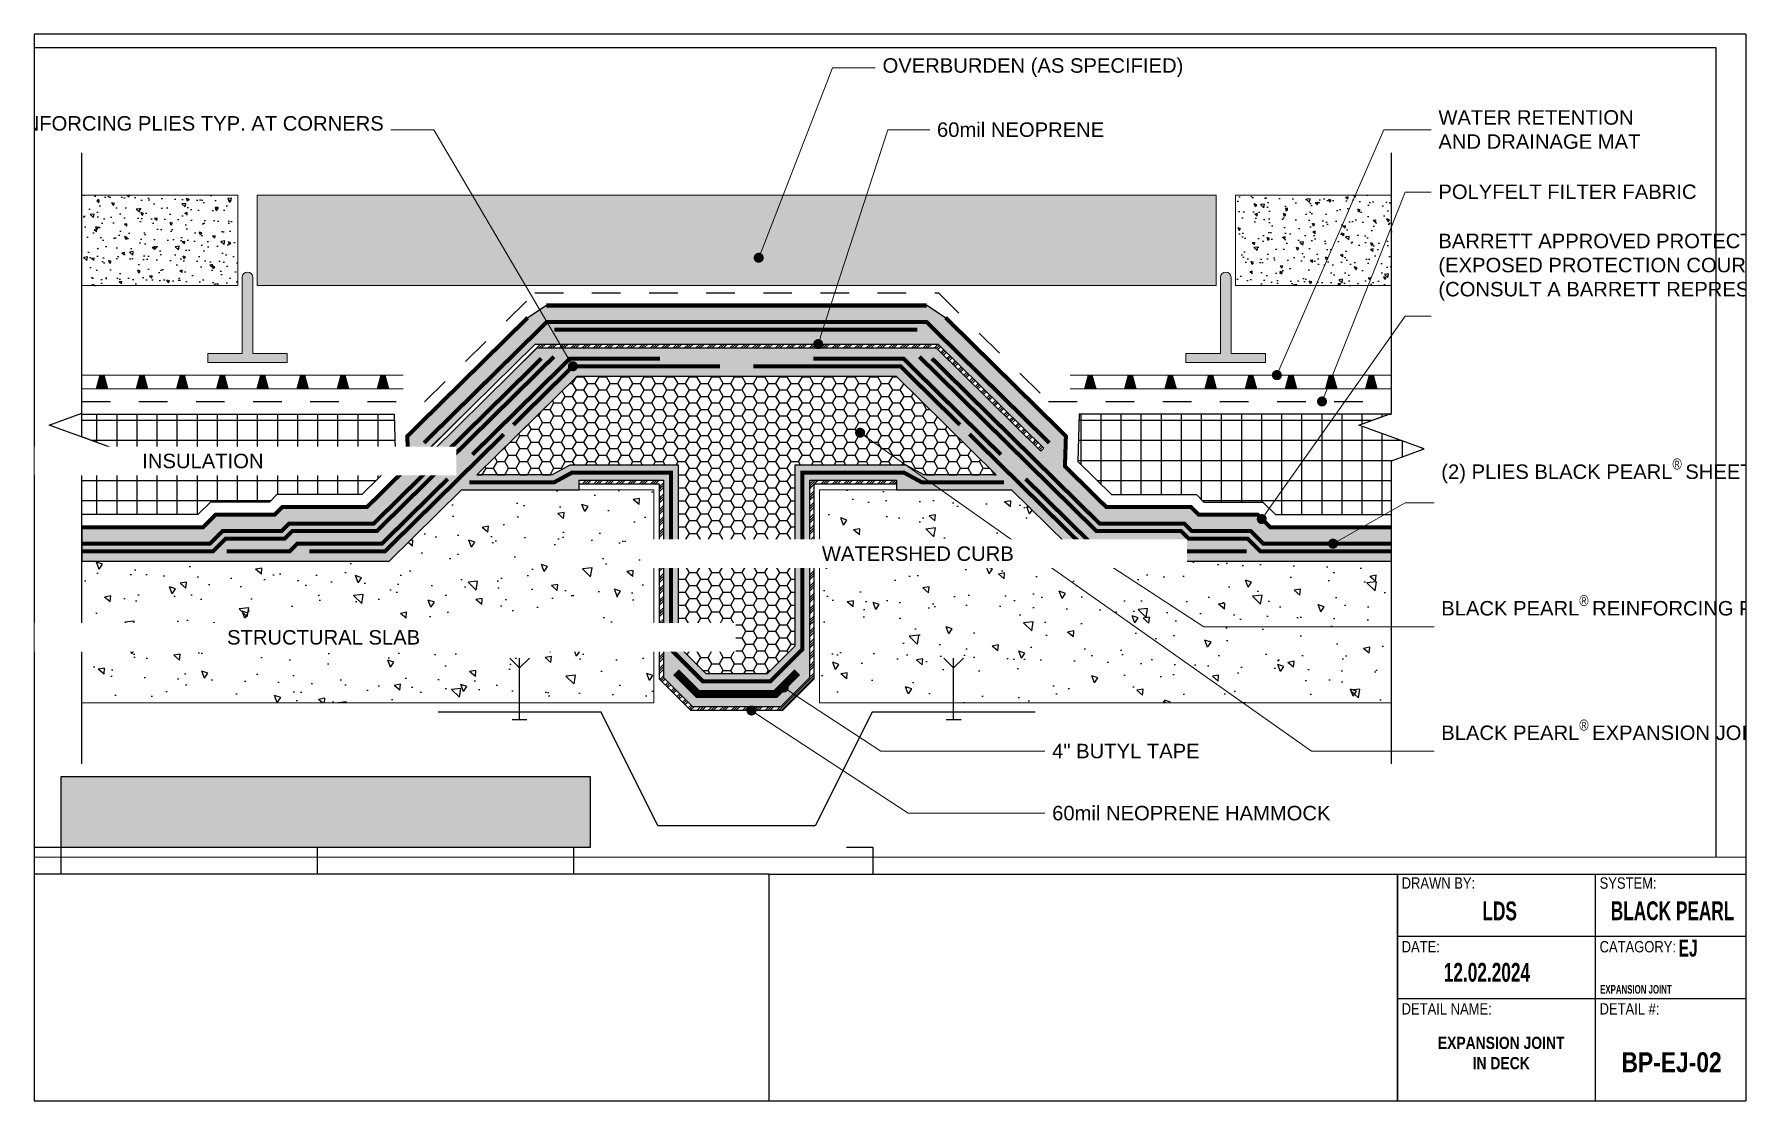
# Paper-space layout '11x17' of a CAD drawing. Header units: inches. Extents: x 0.6 to 16.6, y 0.6 to 10.6.
# The model-space entities are those that its viewports show. They can reach past a viewport. Long polylines and large blocks are cut down to what shows.
import ezdxf
from ezdxf import colors
from ezdxf.entities.mleader import LeaderData, LeaderLine
from ezdxf.math import Vec2, Vec3

# ---------------------------------------------------------------- set-up
doc = ezdxf.new("R2010")
doc.units = ezdxf.units.IN
doc.header["$MEASUREMENT"] = 0
for name, pattern in [('CENTER2', [1.125, 0.75, -0.125, 0.125, -0.125]), ('Dash', [0.25, 0.125, -0.125]), ('Dashed - Dense', [0.8, 0.5, -0.3])]:
    doc.linetypes.add(name, pattern=pattern)
doc.layers.get('Defpoints').update_dxf_attribs({"color": 103})
for name, color, linetype in [('BP Butyl Tape', 42, 'Continuous'), ('BP Insulation Border', 8, 'Continuous'), ('BP Insulation Foam', 9, 'Continuous'), ('Neoprene membrane', 9, 'Continuous'), ('SELF ADHERING BUTYL FLASHING TAPE', 10, 'Continuous'), ('Title Block Lines', 7, 'Continuous')]:
    doc.layers.add(name, color=color, linetype=linetype)
for name, color, linetype, lineweight in [('BP Drainage Mat', 191, 'Continuous', 0), ('BP Others', 190, 'Continuous', 0), ('BP Primer', 2, 'Continuous', 0), ('BP Text', 20, 'Continuous', 0), ('RAM Black Pearl Sheet', 165, 'Continuous', 0), ('Ram Mastic', 191, 'Continuous', 0), ('Text', 20, 'Continuous', 0), ('Title Block Text', 20, 'Continuous', 0)]:
    doc.layers.add(name, color=color, linetype=linetype, lineweight=lineweight)
doc.layers.add('Protection Course', color=99, linetype='Dashed - Dense', lineweight=0, true_color=0x216123)
doc.styles.add('GENERATED_STYLE_1', font='ARIALN.TTF')
doc.styles.add('GENERATED_STYLE_6', font='ARIALNB.TTF')
doc.styles.add('GENERATED_STYLE_8', font='ARIALNB.TTF', dxfattribs={"width": 0.8})
doc.styles.get("Standard").update_dxf_attribs({"font": 'ARIALN.TTF'})
pattern_1 = [(0, (-1577.9753, 16.66587), (0, 0.5), []), (90, (-1577.9753, 16.66587), (-0.5, 3e-17), [])]
pattern_2 = [(45, (0, 0), (0.28284271, 0), [0.4]), (45, (0.06, 0), (0.28284271, 0), [0.4]), (45, (0.12, 0), (0.28284271, 0), [0.4])]
pattern_3 = [(140, (-1577.9753, 16.6659), (0.1568803, 1.7931505), [0.1875, -2.0625]), (85, (-1577.9753, 16.6659), (-1.8804803, -0.3468783), [0.15, -1.65]), (190.45144, (-1577.9622, 16.8153), (-1.7236, 1.4462721), [0.1593505, -1.7528553]), (136.1842, (-1578.4753, 16.6659), (0.4137982, 2.6681033), [0.28125, -3.09375]), (186.63564, (-1578.4408, 16.8882), (-2.4352965, 2.336655), [0.239026, -2.6292844]), (81.18416, (-1578.4753, 16.666), (-2.4352965, 2.336655), [0.225, -2.475]), (111, (-1578.3503, 16.9159), (1.0065472, 1.4922676), [0.1875, -2.0625]), (56, (-1578.3503, 16.9159), (-1.8128751, 0.6082883), [0.15, -1.65]), (161.451445, (-1578.2664, 17.0402), (-0.8063279, 2.100556), [0.1593505, -1.7528553]), (127.5, (-1577.9753, 16.66587), (-0.83223463, 0.03039964), [0, -1.63, 0, -1.675, 0, -1.65625]), (97.5, (-1577.9753, 16.6659), (-0.98602928, 0.65767384), [0, -0.955, 0, -1.5925, 0, -0.63125]), (57.5, (-1577.9753, 16.1084), (0.05638718, 1.3345561), [0, -0.625, 0, -1.95, 0, -2.5875]), (47.5, (-1577.9753, 15.8584), (-0.25026246, 1.4579654), [0, -0.8125, 0, -1.295, 0, -1.8375])]
pattern_4 = [(140, (-1577.9753, 17.1251), (0.06275213, 0.71726018), [0.075, -0.825]), (85, (-1577.9753, 17.1251), (-0.75219213, -0.13875133), [0.06, -0.66]), (190.451444, (-1577.9701, 17.18486), (-0.68944, 0.57850885), [0.0637402, -0.7011421]), (136.1842, (-1578.1753, 17.1251), (0.16551928, 1.06724133), [0.1125, -1.2375]), (186.635635, (-1578.1615, 17.214), (-0.9741186, 0.93466195), [0.09561034, -1.05171376]), (81.184164, (-1578.1753, 17.1251), (-0.9741186, 0.93466195), [0.09, -0.99]), (111, (-1578.1253, 17.2251), (0.40261889, 0.59690705), [0.075, -0.825]), (56, (-1578.1253, 17.2251), (-0.72515005, 0.24331533), [0.06, -0.66]), (161.451445, (-1578.0918, 17.2748), (-0.32253115, 0.84022238), [0.0637402, -0.7011421]), (127.5, (-1577.97532, 17.1251), (-0.332893854, 0.012159855), [0, -0.652, 0, -0.67, 0, -0.6625]), (97.5, (-1577.97532, 17.1251), (-0.39441171, 0.26306954), [0, -0.382, 0, -0.637, 0, -0.2525]), (57.5, (-1577.97532, 16.9021), (0.022554872, 0.533822436), [0, -0.25, 0, -0.78, 0, -1.035]), (47.5, (-1577.9753, 16.8021), (-0.10010498, 0.58318617), [0, -0.325, 0, -0.518, 0, -0.735])]

psp = doc.layouts.new('11x17')

# ---------------------------------------------------------------- texts
at = {"layer": 'Text', "linetype": 'Continuous', "insert": (15.531, 1.606), "char_height": 0.08008, "attachment_point": 8, "style": 'GENERATED_STYLE_8'}
psp.add_mtext('\\A1;\\pxqc;EXPANSION JOINT', dxfattribs=at)
at = {"layer": 'Title Block Text', "linetype": 'Continuous'}
for s, insert, char_height, attachment_point, style in [('\\A1;\\pxqc;LDS', (14.259, 2.289), 0.17569, 8, 'GENERATED_STYLE_8'), ('\\A1;\\pxqc;BLACK PEARL', (15.873, 2.29), 0.17569, 8, 'GENERATED_STYLE_8'), ('\\A1;\\pxqc;EJ', (16.018, 1.951), 0.15872, 8, 'GENERATED_STYLE_8'), ('\\A1;12.02.2024', (14.14, 1.716), 0.17569, 8, 'GENERATED_STYLE_8'), ('\\A1;BP-EJ-02', (15.396, 0.871), 0.18612, 7, 'GENERATED_STYLE_6')]:
    psp.add_mtext(s, dxfattribs=dict(at, insert=insert, char_height=char_height, attachment_point=attachment_point, style=style))
at = {"layer": 'Title Block Text', "linetype": 'Continuous', "insert": (14.273, 1.204), "char_height": 0.11329, "width": 1.42367, "attachment_point": 2, "style": 'GENERATED_STYLE_6'}
psp.add_mtext('\\A1;\\pxqc;EXPANSION JOINT \\PIN DECK', dxfattribs=at)

msp = doc.modelspace()

# ---------------------------------------------------------------- blocks, each defined once
blk = doc.blocks.new('Barrett Title Block LDS')
h = blk.add_hatch()
h.set_pattern_fill('HONEY', color=160, scale=2)
h.set_pattern_definition([(0, (-14.79494, -0.4674), (0.375, 0.2165064), [0.25, -0.5]), (120, (-14.79494, -0.4674), (-0.375, 0.2165064), [0.25, -0.5]), (60, (-14.79494, -0.4674), (8e-17, 0.4330127), [-0.5, 0.25])])
h.paths.add_polyline_path([(7.134, 2.152), (7.147, 2.152), (7.147, 2.143), (7.134, 2.143)])
at = {"layer": 'Ram Mastic'}
h = blk.add_hatch(dxfattribs=at)
h.set_pattern_fill('HONEY', color=256, scale=1.714998)
h.set_pattern_definition([(0, (-13.46107, 1.3637), (0.3215622, 0.185654), [0.214375, -0.4287496]), (120, (-13.46107, 1.3637), (-0.3215622, 0.185654), [0.214375, -0.4287496]), (60, (-13.46107, 1.3637), (7e-17, 0.371308), [-0.4287496, 0.214375])])
h.paths.add_polyline_path([(3.733, 2.342), (3.773, 2.342), (3.773, 2.31), (3.733, 2.31)])
h = blk.add_hatch(dxfattribs=at)
h.set_pattern_fill('HONEY', color=256, scale=1.714998)
h.set_pattern_definition([(0, (-13.63047, 0.7278), (0.3215622, 0.185654), [0.214375, -0.4287496]), (120, (-13.63047, 0.7278), (-0.3215622, 0.185654), [0.214375, -0.4287496]), (60, (-13.63047, 0.7278), (7e-17, 0.371308), [-0.4287496, 0.214375])])
h.paths.add_polyline_path([(3.458, 0.971), (3.498, 0.971), (3.498, 0.916), (3.458, 0.916)])
at = {"layer": 'SELF ADHERING BUTYL FLASHING TAPE', "linetype": 'Continuous'}
h = blk.add_hatch(dxfattribs=at)
h.set_pattern_fill('ANSI31', color=30)
h.set_pattern_definition([(45, (0.74292, 1.41906), (-0.0883883, 0.0883883), [])])
h.paths.add_polyline_path([(6.83, 1.08), (6.835, 1.068), (6.838, 1.057), (6.86, 1.066), (6.858, 1.074), (6.853, 1.086), (6.847, 1.099), (6.838, 1.106), (6.818, 1.099), (6.824, 1.093)])
h = blk.add_hatch(dxfattribs=at)
h.set_pattern_fill('ANSI31', color=30)
h.set_pattern_definition([(45, (0.74292, 1.26022), (-0.0883883, 0.0883883), [])])
h.paths.add_polyline_path([(6.83, 0.921), (6.835, 0.909), (6.838, 0.898), (6.86, 0.908), (6.858, 0.915), (6.853, 0.927), (6.847, 0.94), (6.838, 0.947), (6.818, 0.94), (6.824, 0.934)])
at = {"layer": 'Title Block Lines', "linetype": 'Continuous'}
for p, q in [((16.489, 10.488), (0.51, 10.488)), ((0.51, 10.488), (0.51, 0.533)), ((7.367, 2.647), (16.489, 2.647)), ((13.238, 0.533), (13.238, 2.647)), ((15.086, 0.533), (15.086, 2.647)), ((0.51, 0.533), (16.489, 0.533)), ((3.948, 0.533), (13.903, 0.533))]:
    blk.add_line(p, q, dxfattribs=at)
at = {"layer": 'Title Block Lines'}
for points in [[(16.489, 10.488), (16.489, 0.533)], [(7.367, 2.647), (0.51, 2.647)], [(7.367, 2.647), (7.367, 0.533)], [(13.238, 2.647), (13.238, 0.533)], [(16.489, 2.287), (16.489, 1.41)], [(16.489, 2.287), (16.489, 0.533)], [(16.489, 2.066), (13.238, 2.066)], [(16.489, 1.486), (13.238, 1.486)]]:
    blk.add_lwpolyline(points, dxfattribs=at)
at = {"layer": 'Title Block Lines', "linetype": 'Continuous', "char_height": 0.10572, "attachment_point": 1, "style": 'GENERATED_STYLE_1'}
for s, insert in [('\\A1;\\pxql;DRAWN BY:', (13.276, 2.618)), ('\\A1;\\pxql;SYSTEM:', (15.124, 2.618)), ('\\A1;\\pxql;DATE:', (13.276, 2.024)), ('\\A1;\\pxql;CATAGORY:', (15.124, 2.024)), ('\\A1;\\pxql;DETAIL NAME:', (13.276, 1.444)), ('\\A1;\\pxql;DETAIL #:', (15.124, 1.444))]:
    blk.add_mtext(s, dxfattribs=dict(at, insert=insert))
blk = doc.blocks.new('*U8')
at = {"layer": 'BP Drainage Mat'}
h = blk.add_hatch(color=256, dxfattribs=at)
h.dxf.hatch_style = 1
h.paths.add_polyline_path([(0.5, 0.343), (0.553, 0.343), (0.645, 0), (0.5, 0), (0.355, 0), (0.447, 0.343)])
at = {"layer": 'BP Drainage Mat', "linetype": 'Continuous'}
for points in [[(1, 0.343), (0, 0.343)], [(1, 0), (0, 0)]]:
    blk.add_lwpolyline(points, dxfattribs=at)
blk.add_lwpolyline([(0.5, 0.343), (0.553, 0.343), (0.645, 0), (0.5, 0), (0.355, 0), (0.447, 0.343)], close=True, dxfattribs=at)
blk = doc.blocks.new('*U9')
at = {"layer": 'BP Drainage Mat', "color": 0, "linetype": 'ByBlock', "lineweight": -2, "transparency": 16777216}
for p in [(573.649, 71.446), (574.649, 71.446), (575.649, 71.446), (576.649, 71.446), (577.649, 71.446), (578.649, 71.446), (579.649, 71.446), (580.649, 71.446)]:
    blk.add_blockref('*U8', p, dxfattribs=at)
blk = doc.blocks.new('*U10')
at = {"layer": 'BP Drainage Mat'}
h = blk.add_hatch(color=256, dxfattribs=at)
h.dxf.hatch_style = 1
h.paths.add_polyline_path([(0.5, 0.343), (0.553, 0.343), (0.645, 0), (0.5, 0), (0.355, 0), (0.447, 0.343)])
at = {"layer": 'BP Drainage Mat', "linetype": 'Continuous'}
for points in [[(1, 0.343), (0, 0.343)], [(1, 0), (0, 0)]]:
    blk.add_lwpolyline(points, dxfattribs=at)
blk.add_lwpolyline([(0.5, 0.343), (0.553, 0.343), (0.645, 0), (0.5, 0), (0.355, 0), (0.447, 0.343)], close=True, dxfattribs=at)
blk = doc.blocks.new('*U11')
at = {"layer": 'BP Drainage Mat', "color": 0, "linetype": 'ByBlock', "lineweight": -2, "transparency": 16777216}
for p in [(598.253, 71.446), (599.253, 71.446), (600.253, 71.446), (601.253, 71.446), (602.253, 71.446), (603.253, 71.446), (604.253, 71.446), (605.253, 71.446)]:
    blk.add_blockref('*U10', p, dxfattribs=at)
blk = doc.blocks.new('_Dot')
at = {"color": 0, "linetype": 'ByBlock', "lineweight": -2}
blk.add_line((-0.5, 0), (-1, 0), dxfattribs=at)
at = {"color": 0, "linetype": 'ByBlock', "const_width": 0.5}
blk.add_lwpolyline([(-0.25, 0, 1), (0.25, 0, 1)], format="xyb", close=True, dxfattribs=at)

# ---------------------------------------------------------------- hatches: boundary and pattern name
at = {"layer": 'BP Insulation Foam'}
h = msp.add_hatch(dxfattribs=at)
h.set_pattern_fill('HONEY', color=256, scale=1.5)
h.set_pattern_definition([(0, (-1577.97532, 112.66587), (0.28125, 0.162379763), [0.1875, -0.375]), (120, (-1577.97532, 112.66587), (-0.28125, 0.162379763), [0.1875, -0.375]), (60, (-1577.97532, 112.66587), (6e-17, 0.324759526), [-0.375, 0.1875])])
h.paths.add_polyline_path([(593.926, 71.761), (585.977, 71.761), (583.837, 69.654), (583.486, 69.309), (585.362, 69.309), (585.799, 69.546), (588.502, 69.546), (588.502, 65.041), (589.189, 64.353), (590.714, 64.353), (591.401, 65.041), (591.401, 69.546), (594.17, 69.546), (594.608, 69.309), (596.416, 69.309)])
h = msp.add_hatch(dxfattribs=at)
h.set_pattern_fill('NET', color=256, scale=4)
h.set_pattern_definition(pattern_1)
h.paths.add_polyline_path([(581.425, 70.821), (573.649, 70.821), (573.649, 70.249), (574.463, 69.952), (573.649, 69.656), (573.649, 68.317), (576.537, 68.317), (576.85, 68.629), (578.319, 68.629), (578.506, 68.817), (580.619, 68.817), (581.459, 69.643)])
h = msp.add_hatch(dxfattribs=at)
h.set_pattern_fill('NET', color=256, scale=4)
h.set_pattern_definition(pattern_1)
h.paths.add_polyline_path([(607.068, 69.952), (605.439, 70.545), (606.197, 70.821), (598.478, 70.821), (598.444, 69.643), (599.283, 68.817), (601.396, 68.817), (601.584, 68.629), (603.053, 68.629), (603.365, 68.317), (606.253, 68.317), (606.253, 69.656)])
at = {"layer": 'BP Others', "linetype": 'Continuous', "lineweight": -2}
h = msp.add_hatch(dxfattribs=at)
h.set_pattern_fill('AR-CONC', color=256, scale=0.1, angle=90, style=0)
h.set_pattern_definition(pattern_4)
h.paths.add_polyline_path([(573.649, 76.272), (577.534, 76.272), (577.534, 74.022), (573.649, 74.022)])
h = msp.add_hatch(dxfattribs=at)
h.set_pattern_fill('AR-CONC', color=256, scale=0.1, angle=90, style=0)
h.set_pattern_definition(pattern_4)
h.paths.add_polyline_path([(578.014, 74.022), (601.889, 74.022), (601.889, 76.272), (578.014, 76.272)])
h = msp.add_hatch(dxfattribs=at)
h.set_pattern_fill('AR-CONC', color=256, scale=0.1, angle=90, style=0)
h.set_pattern_definition(pattern_4)
h.paths.add_polyline_path([(606.253, 76.272), (602.369, 76.272), (602.369, 74.022), (606.253, 74.022)])
at = {"layer": 'BP Others'}
h = msp.add_hatch(color=256, dxfattribs=at)
h.dxf.hatch_style = 1
h.paths.add_polyline_path([(577.905, 74.224, 1), (577.643, 74.224), (577.643, 72.326), (576.783, 72.326), (576.783, 72.102), (578.765, 72.102), (578.765, 72.326), (577.905, 72.326)])
h = msp.add_hatch(color=256, dxfattribs=at)
h.dxf.hatch_style = 1
h.paths.add_polyline_path([(602.26, 74.224, 1), (601.998, 74.224), (601.998, 72.326), (601.138, 72.326), (601.138, 72.102), (603.12, 72.102), (603.12, 72.326), (602.26, 72.326)])
at = {"layer": 'BP Others', "linetype": 'Continuous', "lineweight": -2}
h = msp.add_hatch(dxfattribs=at)
h.set_pattern_fill('AR-CONC', color=256, scale=0.25, angle=90, style=0)
h.set_pattern_definition(pattern_3)
h.paths.add_polyline_path([(583.105, 68.934), (587.889, 68.934), (587.889, 63.636), (573.649, 63.636), (573.649, 67.156), (581.3, 67.156)])
h = msp.add_hatch(dxfattribs=at)
h.set_pattern_fill('AR-CONC', color=256, scale=0.25, angle=90, style=0)
h.set_pattern_definition(pattern_3)
h.paths.add_polyline_path([(596.797, 68.934), (592.013, 68.934), (592.013, 63.636), (606.253, 63.636), (606.253, 67.156), (598.603, 67.156)])
at = {"layer": 'BP Primer'}
h = msp.add_hatch(dxfattribs=at)
h.set_pattern_fill('WOOD6', color=6, scale=0.2, pattern_type=2)
h.set_pattern_definition([(216.8699, (-1577.89532, 76.865868), (0.5999999836, 0.40000002465), [0.1, -0.9]), (206.5651, (-1577.77532, 76.80587), (-0.1999998316, -0.200000262), [0.2236068, -0.2236068]), (198.4349, (-1577.77532, 76.70587), (-0.400000087, -0.1999996806), [0.1264912, -0.5059644])])
h.paths.add_polyline_path([(583.105, 68.934), (586.034, 68.934), (586.034, 69.171), (588.127, 69.171), (588.127, 64.267), (588.853, 63.541), (591.05, 63.541), (591.776, 64.267), (591.776, 69.171), (593.935, 69.171), (593.935, 68.934), (596.797, 68.934), (598.603, 67.156), (606.253, 67.156), (606.253, 68.004), (603.236, 68.004), (602.923, 68.317), (601.454, 68.317), (601.267, 68.504), (599.155, 68.504), (598.125, 69.519), (598.149, 70.27), (595.154, 73.219), (594.686, 73.522), (585.217, 73.522), (584.749, 73.219), (581.753, 70.27), (581.775, 69.516), (580.748, 68.504), (578.636, 68.504), (578.448, 68.317), (576.979, 68.317), (576.667, 68.004), (573.649, 68.004), (573.649, 67.156), (581.3, 67.156)])
h.paths.add_polyline_path([(582.301, 69.969), (584.933, 72.561), (594.97, 72.561), (597.601, 69.97), (597.527, 69.896), (594.927, 72.456), (584.976, 72.456), (582.376, 69.896)], flags=16)
h.paths.add_polyline_path([(583.486, 69.309), (585.977, 71.761), (593.926, 71.761), (596.416, 69.309), (594.608, 69.309), (594.17, 69.546), (591.401, 69.546), (591.401, 65.041), (590.714, 64.353), (589.189, 64.353), (588.502, 65.041), (588.502, 69.546), (585.799, 69.546), (585.362, 69.309)], flags=16)
at = {"layer": 'Neoprene membrane'}
h = msp.add_hatch(dxfattribs=at)
h.set_pattern_fill('GOST_GROUND', color=256, scale=0.02)
h.set_pattern_definition(pattern_2)
h.paths.add_polyline_path([(594.97, 72.561), (584.933, 72.561), (582.301, 69.969), (582.376, 69.896), (584.976, 72.456), (594.927, 72.456), (597.527, 69.896), (597.601, 69.97)])
h = msp.add_hatch(dxfattribs=at)
h.set_pattern_fill('GOST_GROUND', color=256, scale=0.02)
h.set_pattern_definition(pattern_2)
h.paths.add_polyline_path([(588.127, 69.171), (586.034, 69.171), (586.034, 69.071), (588.027, 69.071), (588.027, 64.225), (588.811, 63.441), (591.092, 63.441), (591.876, 64.225), (591.876, 69.071), (593.935, 69.071), (593.935, 69.171), (591.776, 69.171), (591.776, 64.267), (591.05, 63.541), (588.853, 63.541), (588.127, 64.267)])

# ---------------------------------------------------------------- linework, layer by layer
at = {"linetype": 'Continuous'}
for points in [[(573.649, 62.115), (573.649, 69.656), (574.463, 69.952), (572.835, 70.545), (573.649, 70.841), (573.649, 77.323)], [(606.253, 62.115), (606.253, 69.656), (607.068, 69.952), (605.439, 70.545), (606.253, 70.841), (606.253, 77.323)]]:
    msp.add_lwpolyline(points, dxfattribs=at)
at = {"linetype": 'Dash', "ltscale": 0.5}
msp.add_lwpolyline([(573.649, 71.133), (582.185, 71.133), (584.928, 73.834), (594.975, 73.834), (597.718, 71.133), (606.253, 71.133)], dxfattribs=at)
at = {"layer": 'BP Butyl Tape', "const_width": 0.2}
msp.add_lwpolyline([(591.463, 64.396), (590.921, 63.853), (588.982, 63.853), (588.439, 64.396)], dxfattribs=at)
at = {"layer": 'BP Drainage Mat'}
for p, q in [((573.649, 71.446), (580.649, 71.446)), ((598.253, 71.446), (605.253, 71.446))]:
    msp.add_line(p, q, dxfattribs=at)
at = {"layer": 'BP Insulation Border'}
for p, q in [((589.109, 64.161), (588.609, 64.661)), ((591.293, 64.661), (590.793, 64.161)), ((590.793, 64.161), (589.109, 64.161))]:
    msp.add_line(p, q, dxfattribs=at)
msp.add_lwpolyline([(583.837, 69.654), (585.977, 71.761), (593.926, 71.761), (596.416, 69.309), (594.608, 69.309), (594.17, 69.546), (591.401, 69.546), (591.401, 65.041), (590.714, 64.353), (589.189, 64.353), (588.502, 65.041), (588.502, 69.546), (585.799, 69.546), (585.362, 69.309), (583.486, 69.309), (585.977, 71.761), (593.926, 71.761), (593.926, 71.761)], dxfattribs=at)
for points in [[(573.649, 70.821), (581.425, 70.821), (581.459, 69.643), (580.619, 68.817), (578.506, 68.817), (578.319, 68.629), (576.85, 68.629), (576.537, 68.317), (573.649, 68.317), (573.649, 69.656), (574.463, 69.952), (573.649, 70.249)], [(606.253, 70.821), (598.478, 70.821), (598.444, 69.643), (599.283, 68.817), (601.396, 68.817), (601.584, 68.629), (603.053, 68.629), (603.365, 68.317), (606.253, 68.317), (606.253, 69.656), (607.068, 69.952), (605.439, 70.545), (606.197, 70.821)]]:
    msp.add_lwpolyline(points, close=True, dxfattribs=at)
at = {"layer": 'BP Others'}
for p, q in [((577.534, 76.272), (573.649, 76.272)), ((577.534, 74.022), (577.534, 76.272)), ((601.889, 74.022), (601.889, 76.272)), ((602.369, 74.022), (602.369, 76.272)), ((602.369, 76.272), (606.253, 76.272)), ((577.643, 74.224), (577.643, 72.326)), ((577.905, 72.326), (577.905, 74.224)), ((601.998, 72.326), (601.998, 74.224)), ((602.26, 74.224), (602.26, 72.326)), ((577.534, 74.022), (573.649, 74.022)), ((602.369, 74.022), (606.253, 74.022)), ((577.643, 72.326), (576.783, 72.326)), ((576.783, 72.326), (576.783, 72.102)), ((576.783, 72.102), (578.765, 72.102)), ((578.765, 72.326), (577.905, 72.326)), ((578.765, 72.102), (578.765, 72.326)), ((601.138, 72.102), (601.138, 72.326)), ((601.138, 72.326), (601.998, 72.326)), ((603.12, 72.102), (601.138, 72.102)), ((602.26, 72.326), (603.12, 72.326)), ((603.12, 72.326), (603.12, 72.102))]:
    msp.add_line(p, q, dxfattribs=at)
msp.add_lwpolyline([(578.014, 74.022), (601.889, 74.022), (601.889, 76.272), (578.014, 76.272)], close=True, dxfattribs=at)
for points in [[(573.649, 67.156), (581.3, 67.156), (583.105, 68.934), (587.889, 68.934), (587.889, 63.636), (573.649, 63.636)], [(606.253, 67.156), (598.603, 67.156), (596.797, 68.934), (592.013, 68.934), (592.013, 63.636), (606.253, 63.636)]]:
    msp.add_lwpolyline(points, dxfattribs=at)
for centre in [(577.774, 74.224), (602.129, 74.224)]:
    msp.add_arc(centre, 0.131, 0, 180, dxfattribs=at)
at = {"layer": 'BP Primer'}
msp.add_lwpolyline([(577.257, 67.719), (578.696, 67.719), (578.884, 67.906), (580.993, 67.906), (582.54, 69.43)], dxfattribs=at)
at = {"layer": 'Defpoints', "ltscale": 0.375}
for p, q in [((584.306, 64.746), (584.549, 64.504)), ((584.791, 64.746), (584.549, 64.504)), ((595.112, 64.746), (595.354, 64.504)), ((595.597, 64.746), (595.354, 64.504))]:
    msp.add_line(p, q, dxfattribs=at)
at = {"layer": 'Defpoints', "linetype": 'CENTER2'}
for p, q in [((584.549, 63.212), (584.549, 64.746)), ((595.354, 63.212), (595.354, 64.746))]:
    msp.add_line(p, q, dxfattribs=at)
at = {"layer": 'Defpoints'}
for points in [[(573.649, 67.156), (581.3, 67.156), (583.105, 68.934), (586.034, 68.934), (586.034, 69.171), (588.127, 69.171), (588.127, 64.267), (588.853, 63.541), (591.05, 63.541), (591.776, 64.267), (591.776, 69.171), (593.935, 69.171), (593.935, 68.934), (596.797, 68.934), (598.603, 67.156), (606.253, 67.156), (606.253, 68.004), (603.236, 68.004), (602.923, 68.317), (601.454, 68.317), (601.267, 68.504), (599.155, 68.504), (598.125, 69.519), (598.149, 70.27), (595.154, 73.219), (594.686, 73.522), (585.217, 73.522), (584.749, 73.219), (581.753, 70.27), (581.775, 69.516), (580.748, 68.504), (578.636, 68.504), (578.448, 68.317), (576.979, 68.317), (576.667, 68.004), (573.649, 68.004), (573.649, 67.156), (573.649, 67.156)], [(597.385, 63.396), (593.324, 63.396), (591.91, 60.568), (587.993, 60.568), (586.579, 63.396), (582.518, 63.396)]]:
    msp.add_lwpolyline(points, dxfattribs=at)
at = {"layer": 'Defpoints', "const_width": 0.0312}
for points in [[(584.736, 63.212), (584.361, 63.212)], [(595.167, 63.212), (595.542, 63.212)]]:
    msp.add_lwpolyline(points, dxfattribs=at)
at = {"layer": 'Neoprene membrane', "color": 18, "true_color": 0x000000}
for points in [[(582.301, 69.969), (584.933, 72.561), (594.97, 72.561), (597.601, 69.97), (597.527, 69.896), (594.927, 72.456), (584.976, 72.456), (582.376, 69.896), (582.301, 69.969)], [(586.034, 69.071), (586.034, 69.171), (588.127, 69.171), (588.127, 64.267), (588.853, 63.541), (591.05, 63.541), (591.776, 64.267), (591.776, 69.171), (593.935, 69.171), (593.935, 69.071), (591.876, 69.071), (591.876, 64.225), (591.092, 63.441), (588.811, 63.441), (588.027, 64.225), (588.027, 69.071), (586.034, 69.071)]]:
    msp.add_lwpolyline(points, dxfattribs=at)
at = {"layer": 'Protection Course', "linetype": 'Continuous', "ltscale": 0.2, "const_width": 0.1}
for points in [[(585.217, 73.522), (594.686, 73.522)], [(573.649, 68.004), (576.667, 68.004), (576.979, 68.317), (578.448, 68.317), (578.636, 68.504), (580.748, 68.504), (581.775, 69.516), (581.753, 70.27), (584.749, 73.219)], [(595.154, 73.219), (598.149, 70.27), (598.125, 69.519), (599.155, 68.504), (601.267, 68.504), (601.454, 68.317), (602.923, 68.317), (603.236, 68.004), (606.253, 68.004)]]:
    msp.add_lwpolyline(points, dxfattribs=at)
at = {"layer": 'RAM Black Pearl Sheet', "const_width": 0.1}
for points in [[(582.169, 70.103), (585.224, 73.111), (594.679, 73.111), (597.733, 70.104)], [(585.414, 72.923), (594.453, 72.923)], [(573.649, 67.406), (576.915, 67.406), (577.227, 67.719), (578.696, 67.719), (578.884, 67.906), (580.993, 67.906), (585.402, 72.248)], [(573.649, 67.594), (576.837, 67.594), (577.15, 67.906), (578.619, 67.906), (578.806, 68.094), (580.916, 68.094), (585.09, 72.204)], [(583.373, 69.811), (585.798, 72.199), (588.042, 72.199)], [(584.393, 70.553), (585.875, 72.011), (589.534, 72.011)], [(595.511, 70.551), (594.028, 72.011), (590.368, 72.011)], [(596.53, 69.811), (594.105, 72.199), (591.861, 72.199)], [(606.253, 67.406), (602.988, 67.406), (602.676, 67.719), (601.207, 67.719), (601.019, 67.906), (598.91, 67.906), (594.501, 72.248)], [(606.253, 67.594), (603.066, 67.594), (602.753, 67.906), (601.284, 67.906), (601.097, 68.094), (598.987, 68.094), (594.813, 72.204)], [(584.154, 70.317), (581.197, 67.406), (579.312, 67.406)], [(595.745, 70.32), (598.705, 67.406), (600.591, 67.406)], [(577.257, 67.406), (578.826, 67.406), (579.013, 67.594), (581.121, 67.594), (582.759, 69.207)], [(583.296, 69.121), (585.409, 69.121), (585.847, 69.359), (588.314, 69.359), (588.314, 64.963), (589.111, 64.166), (590.791, 64.166), (591.588, 64.963), (591.588, 69.359), (594.123, 69.359), (594.56, 69.121), (596.607, 69.121)], [(602.646, 67.406), (601.077, 67.406), (600.89, 67.594), (598.782, 67.594), (597.144, 69.207)]]:
    msp.add_lwpolyline(points, dxfattribs=at)

# ---------------------------------------------------------------- block references
at = {"layer": 'BP Drainage Mat'}
for name in ['*U9', '*U11']:
    msp.add_blockref(name, (0, 0), dxfattribs=at)

# ---------------------------------------------------------------- leaders
at = {"layer": 'BP Text'}
ml = msp.add_multileader_mtext('Standard', dxfattribs=at)
ml.set_content('{\\fArial|b0|i0|c0|p34;OVERBURDEN (AS SPECIFIED)}', color=256)
ml.set_leader_properties(color=256, lineweight=0)
ml.set_arrow_properties(name='DOT')
ml.build(insert=Vec2(0, 0))
ml.multileader.update_dxf_attribs({"text_left_attachment_type": 2, "text_right_attachment_type": 2, "dogleg_length": 0.36, "arrow_head_size": 0.25, "scale": 4})
ctx = ml.context
ctx.base_point, ctx.scale, ctx.char_height, ctx.arrow_head_size, ctx.landing_gap_size, ctx.plane_origin = Vec3(593.404, 79.44), 4, 0.36, 0.25, 0.18, Vec3(533.688, 80.57)
ctx.left_attachment, ctx.right_attachment = 2, 2
notes = []
notes.append((ctx, [(0, (1, 1, 0), (592.336, 79.44), (1, 0), 1.068, [(0, [(590.501, 74.711)], 0, [])])]))
ctx.mtext.insert, ctx.mtext.flow_direction = Vec3(593.584, 79.676), 5
ml = msp.add_multileader_mtext('Standard', dxfattribs=at)
ml.set_content('\\A1;{\\fArial|b0|i0|c0|p34;BLACK PEARL\\fArial Narrow|b0|i0|c0|p34;\\H0.75833x;\\S®^;\\fMS Shell Dlg 2|b0|i0|c0|p0;\\H0.87911x; \\fArial|b0|i0|c0|p34;\\H1.50002x;REINFORCING PLIES TYP. AT CORNERS}', color=256)
ml.set_leader_properties(color=256, lineweight=0)
ml.set_arrow_properties(name='DOT')
ml.build(insert=Vec2(0, 0))
ml.multileader.update_dxf_attribs({"text_left_attachment_type": 2, "text_right_attachment_type": 2, "dogleg_length": 0.36, "arrow_head_size": 0.25, "scale": 4})
ctx = ml.context
ctx.base_point, ctx.scale, ctx.char_height, ctx.arrow_head_size, ctx.landing_gap_size, ctx.plane_origin = Vec3(573.632, 77.893), 4, 0.36, 0.25, 0.18, Vec3(596.202, 89.156)
ctx.left_attachment, ctx.right_attachment, ctx.text_align_type = 2, 2, 2
notes.append((ctx, [(1, (1, 1, 0), (582.414, 77.893), (-1, 0), 1.068, [(0, [(585.875, 72.011)], 0, [])])]))
ctx.mtext.insert, ctx.mtext.width, ctx.mtext.alignment, ctx.mtext.flow_direction = Vec3(581.166, 78.383), 7.8423, 3, 5
ml = msp.add_multileader_mtext('Standard', dxfattribs=at)
ml.set_content('\\A1;{\\fArial|b0|i0|c0|p34;60mil NEOPRENE}', color=256)
ml.set_leader_properties(color=256, lineweight=0)
ml.set_arrow_properties(name='DOT')
ml.build(insert=Vec2(0, 0))
ml.multileader.update_dxf_attribs({"text_left_attachment_type": 2, "text_right_attachment_type": 2, "dogleg_length": 0.36, "arrow_head_size": 0.25, "scale": 4})
ctx = ml.context
ctx.base_point, ctx.scale, ctx.char_height, ctx.arrow_head_size, ctx.landing_gap_size, ctx.plane_origin = Vec3(594.759, 77.893), 4, 0.36, 0.25, 0.18, Vec3(556.304, 88.126)
ctx.left_attachment, ctx.right_attachment = 2, 2
notes.append((ctx, [(0, (1, 1, 0), (593.716, 77.893), (1, 0), 1.043, [(0, [(591.98, 72.561)], 0, [])])]))
ctx.mtext.insert, ctx.mtext.width, ctx.mtext.flow_direction = Vec3(594.939, 78.079), 10.05575, 5
ml = msp.add_multileader_mtext('Standard', dxfattribs=at)
ml.set_content('{\\fArial|b0|i0|c0|p34;WATER RETENTION \\PAND DRAINAGE MAT}', color=256)
ml.set_leader_properties(color=256, lineweight=0)
ml.set_arrow_properties(name='DOT')
ml.build(insert=Vec2(0, 0))
ml.multileader.update_dxf_attribs({"text_left_attachment_type": 2, "text_right_attachment_type": 2, "dogleg_length": 0.36, "arrow_head_size": 0.25, "scale": 4})
ctx = ml.context
ctx.base_point, ctx.scale, ctx.char_height, ctx.arrow_head_size, ctx.landing_gap_size, ctx.plane_origin = Vec3(607.242, 77.893), 4, 0.36, 0.25, 0.18, Vec3(591.096, 69.72)
ctx.left_attachment, ctx.right_attachment = 2, 2
notes.append((ctx, [(0, (1, 1, 0), (606.067, 77.893), (1, 0), 1.175, [(0, [(603.401, 71.789)], 0, [])])]))
ctx.mtext.insert, ctx.mtext.width, ctx.mtext.flow_direction = Vec3(607.422, 78.383), 8.06214, 5
ml = msp.add_multileader_mtext('Standard', dxfattribs=at)
ml.set_content('{\\fArial|b0|i0|c0|p34;POLYFELT FILTER FABRIC}', color=256)
ml.set_leader_properties(color=256, lineweight=0)
ml.set_arrow_properties(name='DOT')
ml.build(insert=Vec2(0, 0))
ml.multileader.update_dxf_attribs({"text_left_attachment_type": 2, "text_right_attachment_type": 2, "dogleg_length": 0.36, "arrow_head_size": 0.25, "scale": 4})
ctx = ml.context
ctx.base_point, ctx.scale, ctx.char_height, ctx.arrow_head_size, ctx.landing_gap_size, ctx.plane_origin = Vec3(607.242, 76.347), 4, 0.36, 0.25, 0.18, Vec3(592.707, 70.251)
ctx.left_attachment, ctx.right_attachment = 2, 2
notes.append((ctx, [(0, (1, 1, 0), (606.597, 76.347), (1, 0), 0.645, [(0, [(604.525, 71.133)], 0, [])])]))
ctx.mtext.insert, ctx.mtext.width, ctx.mtext.flow_direction = Vec3(607.422, 76.533), 9.25174, 5
ml = msp.add_multileader_mtext('Standard', dxfattribs=at)
ml.set_content('{\\fArial|b0|i0|c0|p34;BARRETT APPROVED PROTECTION COURSE\\P(EXPOSED PROTECTION COURSE TO BE GRANULATED)\\P(CONSULT A BARRETT REPRESENTATIVE)}', color=256)
ml.set_leader_properties(color=256, lineweight=0)
ml.set_arrow_properties(name='DOT')
ml.build(insert=Vec2(0, 0))
ml.multileader.update_dxf_attribs({"text_left_attachment_type": 2, "text_right_attachment_type": 2, "dogleg_length": 0.36, "arrow_head_size": 0.25, "scale": 4})
ctx = ml.context
ctx.base_point, ctx.scale, ctx.char_height, ctx.arrow_head_size, ctx.landing_gap_size, ctx.plane_origin = Vec3(607.242, 73.254), 4, 0.36, 0.25, 0.18, Vec3(544.529, 83.656)
ctx.left_attachment, ctx.right_attachment = 2, 2
notes.append((ctx, [(0, (1, 1, 0), (606.597, 73.254), (1, 0), 0.645, [(0, [(603.025, 68.206)], 0, [])])]))
ctx.mtext.insert, ctx.mtext.width, ctx.mtext.flow_direction = Vec3(607.422, 75.309), 7.28255, 5
ml = msp.add_multileader_mtext('Standard', dxfattribs=at)
ml.set_content('\\A1;{\\fArial|b0|i0|c0|p34;4" BUTYL TAPE}', color=256)
ml.set_leader_properties(color=256, lineweight=0)
ml.set_arrow_properties(name='DOT')
ml.build(insert=Vec2(0, 0))
ml.multileader.update_dxf_attribs({"text_left_attachment_type": 2, "text_right_attachment_type": 2, "dogleg_length": 0.36, "arrow_head_size": 0.25, "scale": 4})
ctx = ml.context
ctx.base_point, ctx.scale, ctx.char_height, ctx.arrow_head_size, ctx.landing_gap_size, ctx.plane_origin = Vec3(597.626, 62.429), 4, 0.36, 0.25, 0.18, Vec3(594.44, 65.791)
ctx.left_attachment, ctx.right_attachment = 2, 2
notes.append((ctx, [(0, (1, 1, 0), (593.543, 62.429), (1, 0), 4.083, [(0, [(591.124, 64.014)], 0, [])])]))
ctx.mtext.insert, ctx.mtext.width, ctx.mtext.flow_direction = Vec3(597.806, 62.612), 10.05575, 5
ml = msp.add_multileader_mtext('Standard', dxfattribs=at)
ml.set_content('\\A1;{\\fArial|b0|i0|c0|p34;60mil NEOPRENE HAMMOCK}', color=256)
ml.set_leader_properties(color=256, lineweight=0)
ml.set_arrow_properties(name='DOT')
ml.build(insert=Vec2(0, 0))
ml.multileader.update_dxf_attribs({"text_left_attachment_type": 2, "text_right_attachment_type": 2, "dogleg_length": 0.36, "arrow_head_size": 0.25, "scale": 4})
ctx = ml.context
ctx.base_point, ctx.scale, ctx.char_height, ctx.arrow_head_size, ctx.landing_gap_size, ctx.plane_origin = Vec3(597.626, 60.882), 4, 0.36, 0.25, 0.18, Vec3(553.827, 66.795)
ctx.left_attachment, ctx.right_attachment = 2, 2
notes.append((ctx, [(0, (1, 1, 0), (594.224, 60.882), (1, 0), 3.402, [(0, [(590.32, 63.441)], 0, [])])]))
ctx.mtext.insert, ctx.mtext.width, ctx.mtext.flow_direction = Vec3(597.806, 61.068), 10.05575, 5
for ctx, leaders in notes:
    for number, flags, end, landing, length, lines in leaders:
        leader = LeaderData()
        leader.index, (leader.has_last_leader_line, leader.has_dogleg_vector, leader.attachment_direction) = number, flags
        leader.last_leader_point, leader.dogleg_vector, leader.dogleg_length = Vec3(end), Vec3(landing), length
        for number, points, colour, breaks in lines:
            line = LeaderLine()
            line.index, line.vertices, line.color, line.breaks = number, Vec3.list(points), colors.encode_raw_color(colour), breaks
            leader.lines.append(line)
        ctx.leaders.append(leader)

# ---------------------------------------------------------------- next in the draw order: leaders
ml = msp.add_multileader_mtext('Standard', dxfattribs=at)
ml.set_content('\\A1;{\\fArial|b0|i0|c0|p34;INSULATION}', color=256)
ml.set_leader_properties(color=256, lineweight=0)
ml.set_arrow_properties(name='DOT')
ml.build(insert=Vec2(0, 0))
ml.multileader.update_dxf_attribs({"text_left_attachment_type": 2, "text_right_attachment_type": 2, "dogleg_length": 0.36, "arrow_head_size": 0.25, "scale": 4})
ctx = ml.context
ctx.base_point, ctx.scale, ctx.char_height, ctx.arrow_head_size, ctx.landing_gap_size, ctx.plane_origin = Vec3(575.019, 69.646), 4, 0.36, 0.25, 0.18, Vec3(576.953, 74.405)
ctx.left_attachment, ctx.right_attachment, ctx.text_align_type = 2, 2, 1
ctx.mtext.insert, ctx.mtext.width, ctx.mtext.defined_height, ctx.mtext.alignment, ctx.mtext.flow_direction = Vec3(576.663, 69.832), 3.06565, 0.468, 2, 5
ctx.mtext.has_bg_fill, ctx.mtext.bg_color, ctx.mtext.bg_scale_factor, ctx.mtext.bg_transparency, ctx.mtext.use_window_bg_color = 1, -1027028792, 1.5, 0, 1
ml = msp.add_multileader_mtext('Standard', dxfattribs=at)
ml.set_content('\\A1;{\\fArial|b0|i0|c0|p34;(2) PLIES BLACK PEARL\\fArial Narrow|b0|i0|c0|p34;\\H0.75833x;\\S®^;\\fMS Shell Dlg 2|b0|i0|c0|p0;\\H0.87911x; \\fArial|b0|i0|c0|p34;\\H1.50002x;SHEETS  SET IN AND TOP COATED WITH BLACK PEARL\\fArial Narrow|b0|i0|c0|p34;\\H0.75833x;\\S®^;\\fArial|b0|i0|c0|p34;\\H1.31869x; PRIMER ADHESIVE}', color=256)
ml.set_leader_properties(color=256, lineweight=0)
ml.set_arrow_properties(name='DOT')
ml.build(insert=Vec2(0, 0))
ml.multileader.update_dxf_attribs({"text_left_attachment_type": 2, "text_right_attachment_type": 2, "dogleg_length": 0.36, "arrow_head_size": 0.25, "scale": 4})
ctx = ml.context
ctx.base_point, ctx.scale, ctx.char_height, ctx.arrow_head_size, ctx.landing_gap_size, ctx.plane_origin = Vec3(607.313, 68.614), 4, 0.36, 0.25, 0.18, Vec3(529.683, 81.906)
ctx.left_attachment, ctx.right_attachment = 2, 2
notes = []
notes.append((ctx, [(0, (1, 1, 0), (606.597, 68.614), (1, 0), 0.717, [(0, [(604.799, 67.594)], 0, [])])]))
ctx.mtext.insert, ctx.mtext.width, ctx.mtext.flow_direction = Vec3(607.493, 69.713), 7.12372, 5
ctx.mtext.has_bg_fill, ctx.mtext.bg_color, ctx.mtext.bg_scale_factor, ctx.mtext.bg_transparency, ctx.mtext.use_window_bg_color = 1, -1073741824, 1.25, 0, 1
ml = msp.add_multileader_mtext('Standard', dxfattribs=at)
ml.set_content('\\A1;{\\fArial|b0|i0|c0|p34;STRUCTURAL SLAB}', color=256)
ml.set_leader_properties(color=256, lineweight=0)
ml.set_arrow_properties(name='DOT')
ml.build(insert=Vec2(0, 0))
ml.multileader.update_dxf_attribs({"text_left_attachment_type": 2, "text_right_attachment_type": 2, "dogleg_length": 0.36, "arrow_head_size": 0.25, "scale": 4})
ctx = ml.context
ctx.base_point, ctx.scale, ctx.char_height, ctx.arrow_head_size, ctx.landing_gap_size, ctx.plane_origin = Vec3(577.109, 65.257), 4, 0.36, 0.25, 0.18, Vec3(581.422, 70.015)
ctx.left_attachment, ctx.right_attachment, ctx.text_align_type = 2, 2, 1
ctx.mtext.insert, ctx.mtext.width, ctx.mtext.defined_height, ctx.mtext.alignment, ctx.mtext.flow_direction = Vec3(579.668, 65.443), 5.04012, 0.468, 2, 5
ctx.mtext.has_bg_fill, ctx.mtext.bg_color, ctx.mtext.bg_scale_factor, ctx.mtext.bg_transparency, ctx.mtext.use_window_bg_color = 1, -1027028792, 1.5, 0, 1
for ctx, leaders in notes:
    for number, flags, end, landing, length, lines in leaders:
        leader = LeaderData()
        leader.index, (leader.has_last_leader_line, leader.has_dogleg_vector, leader.attachment_direction) = number, flags
        leader.last_leader_point, leader.dogleg_vector, leader.dogleg_length = Vec3(end), Vec3(landing), length
        for number, points, colour, breaks in lines:
            line = LeaderLine()
            line.index, line.vertices, line.color, line.breaks = number, Vec3.list(points), colors.encode_raw_color(colour), breaks
            leader.lines.append(line)
        ctx.leaders.append(leader)

# ---------------------------------------------------------------- next in the draw order: leaders
ml = msp.add_multileader_mtext('Standard', dxfattribs=at)
ml.set_content('\\A1;{\\fArial|b0|i0|c0|p34;BLACK PEARL\\fArial Narrow|b0|i0|c0|p34;\\H0.75833x;\\S®^;\\fMS Shell Dlg 2|b0|i0|c0|p0;\\H0.87911x; \\fArial|b0|i0|c0|p34;\\H1.50002x;EXPANSION JOINT FILLER}', color=256)
ml.set_leader_properties(color=256, lineweight=0)
ml.set_arrow_properties(name='DOT')
ml.build(insert=Vec2(0, 0))
ml.multileader.update_dxf_attribs({"text_left_attachment_type": 2, "text_right_attachment_type": 2, "dogleg_length": 0.36, "arrow_head_size": 0.25, "scale": 4})
ctx = ml.context
ctx.base_point, ctx.scale, ctx.char_height, ctx.arrow_head_size, ctx.landing_gap_size, ctx.plane_origin = Vec3(607.313, 62.429), 4, 0.36, 0.25, 0.18, Vec3(581.808, 93.161)
ctx.left_attachment, ctx.right_attachment = 2, 2
notes = []
notes.append((ctx, [(0, (1, 1, 0), (604.26, 62.429), (1, 0), 3.053, [(0, [(593.025, 70.355)], 0, [])])]))
ctx.mtext.insert, ctx.mtext.width, ctx.mtext.flow_direction = Vec3(607.493, 63.215), 6.29844, 5
ml = msp.add_multileader_mtext('Standard', dxfattribs=at)
ml.set_content('\\A1;{\\fArial|b0|i0|c0|p34;BLACK PEARL\\fArial Narrow|b0|i0|c0|p34;\\H0.75833x;\\S®^;\\fMS Shell Dlg 2|b0|i0|c0|p0;\\H0.87911x; \\fArial|b0|i0|c0|p34;\\H1.50002x;REINFORCING PLIES TYP. AT CORNERS}', color=256)
ml.set_leader_properties(color=256, lineweight=0)
ml.set_arrow_properties(name='DOT')
ml.build(insert=Vec2(0, 0))
ml.multileader.update_dxf_attribs({"text_left_attachment_type": 2, "text_right_attachment_type": 2, "dogleg_length": 0.36, "arrow_head_size": 0.25, "scale": 4})
ctx = ml.context
ctx.base_point, ctx.scale, ctx.char_height, ctx.arrow_head_size, ctx.landing_gap_size, ctx.plane_origin = Vec3(607.313, 65.522), 4, 0.36, 0.25, 0.18, Vec3(596.202, 70.318)
ctx.left_attachment, ctx.right_attachment = 2, 2
notes.append((ctx, [(0, (1, 1, 0), (601.581, 65.522), (1, 0), 5.732, [(0, [(598.705, 67.406)], 0, [])])]))
ctx.mtext.insert, ctx.mtext.width, ctx.mtext.flow_direction = Vec3(607.493, 66.314), 6.90054, 5
for ctx, leaders in notes:
    for number, flags, end, landing, length, lines in leaders:
        leader = LeaderData()
        leader.index, (leader.has_last_leader_line, leader.has_dogleg_vector, leader.attachment_direction) = number, flags
        leader.last_leader_point, leader.dogleg_vector, leader.dogleg_length = Vec3(end), Vec3(landing), length
        for number, points, colour, breaks in lines:
            line = LeaderLine()
            line.index, line.vertices, line.color, line.breaks = number, Vec3.list(points), colors.encode_raw_color(colour), breaks
            leader.lines.append(line)
        ctx.leaders.append(leader)

# ---------------------------------------------------------------- next in the draw order: leaders
ml = msp.add_multileader_mtext('Standard', dxfattribs=at)
ml.set_content('\\A1;{\\fArial|b0|i0|c0|p34;WATERSHED CURB}', color=256)
ml.set_leader_properties(color=256, lineweight=0)
ml.set_arrow_properties(name='DOT')
ml.build(insert=Vec2(0, 0))
ml.multileader.update_dxf_attribs({"text_left_attachment_type": 2, "text_right_attachment_type": 2, "dogleg_length": 0.36, "arrow_head_size": 0.25, "scale": 4})
ctx = ml.context
ctx.base_point, ctx.scale, ctx.char_height, ctx.arrow_head_size, ctx.landing_gap_size, ctx.plane_origin = Vec3(592.692, 67.037), 4, 0.36, 0.25, 0.18, Vec3(590.664, 72.099)
ctx.left_attachment, ctx.right_attachment, ctx.text_align_type = 2, 2, 1
ctx.mtext.insert, ctx.mtext.width, ctx.mtext.defined_height, ctx.mtext.alignment, ctx.mtext.flow_direction = Vec3(594.462, 67.526), 3.25984, 0.468, 2, 5
ctx.mtext.has_bg_fill, ctx.mtext.bg_color, ctx.mtext.bg_scale_factor, ctx.mtext.bg_transparency, ctx.mtext.use_window_bg_color = 1, -1027028792, 1.5, 0, 1

# ---------------------------------------------------------------- next in the draw order: linework, layer by layer
at = {"layer": 'Defpoints'}
msp.add_lwpolyline([(571.775, 79.943), (614.328, 79.943), (614.328, 59.517), (571.775, 59.517)], close=True, dxfattribs=at)

# ---------------------------------------------------------------- hatches: boundary and pattern name
at = {"true_color": 0xffffff}
h = psp.add_hatch(color=7, dxfattribs=at)
h.dxf.hatch_style = 1
h.paths.add_polyline_path([(0.828, 3.634), (0.828, 2.971), (5.767, 2.971), (5.767, 3.634)])

# ---------------------------------------------------------------- linework, layer by layer
at = {"layer": 'Defpoints'}
psp.add_lwpolyline([(0.828, 3.634), (5.767, 3.634), (5.767, 2.971), (0.828, 2.971)], close=True, dxfattribs=at)
for points in [[(0.828, 2.721), (0.828, 2.971), (0.578, 2.971)], [(3.221, 2.721), (3.221, 2.971), (2.971, 2.971)], [(5.615, 2.721), (5.615, 2.971), (5.365, 2.971)], [(8.411, 2.721), (8.411, 2.971), (8.161, 2.971)]]:
    psp.add_lwpolyline(points, dxfattribs=at)

# ---------------------------------------------------------------- block references
at = {"layer": 'Title Block Lines'}
psp.add_blockref('Barrett Title Block LDS', (0.068, 0.074), dxfattribs=at)

psp.set_redraw_order([(e.dxf.handle, doc.entitydb.next_handle()) for e in psp.query("TEXT MTEXT ATTDEF DIMENSION ARC_DIMENSION")])  # texts and dimensions are drawn at this point

# ---------------------------------------------------------------- viewports
at = {"layer": 'Defpoints'}
psp.add_viewport(center=(8.567, 6.722), size=(15.979, 7.6795), view_center_point=(593.769, 70.034), view_height=20.47866, dxfattribs=at)

doc.saveas('drawing.dxf')
